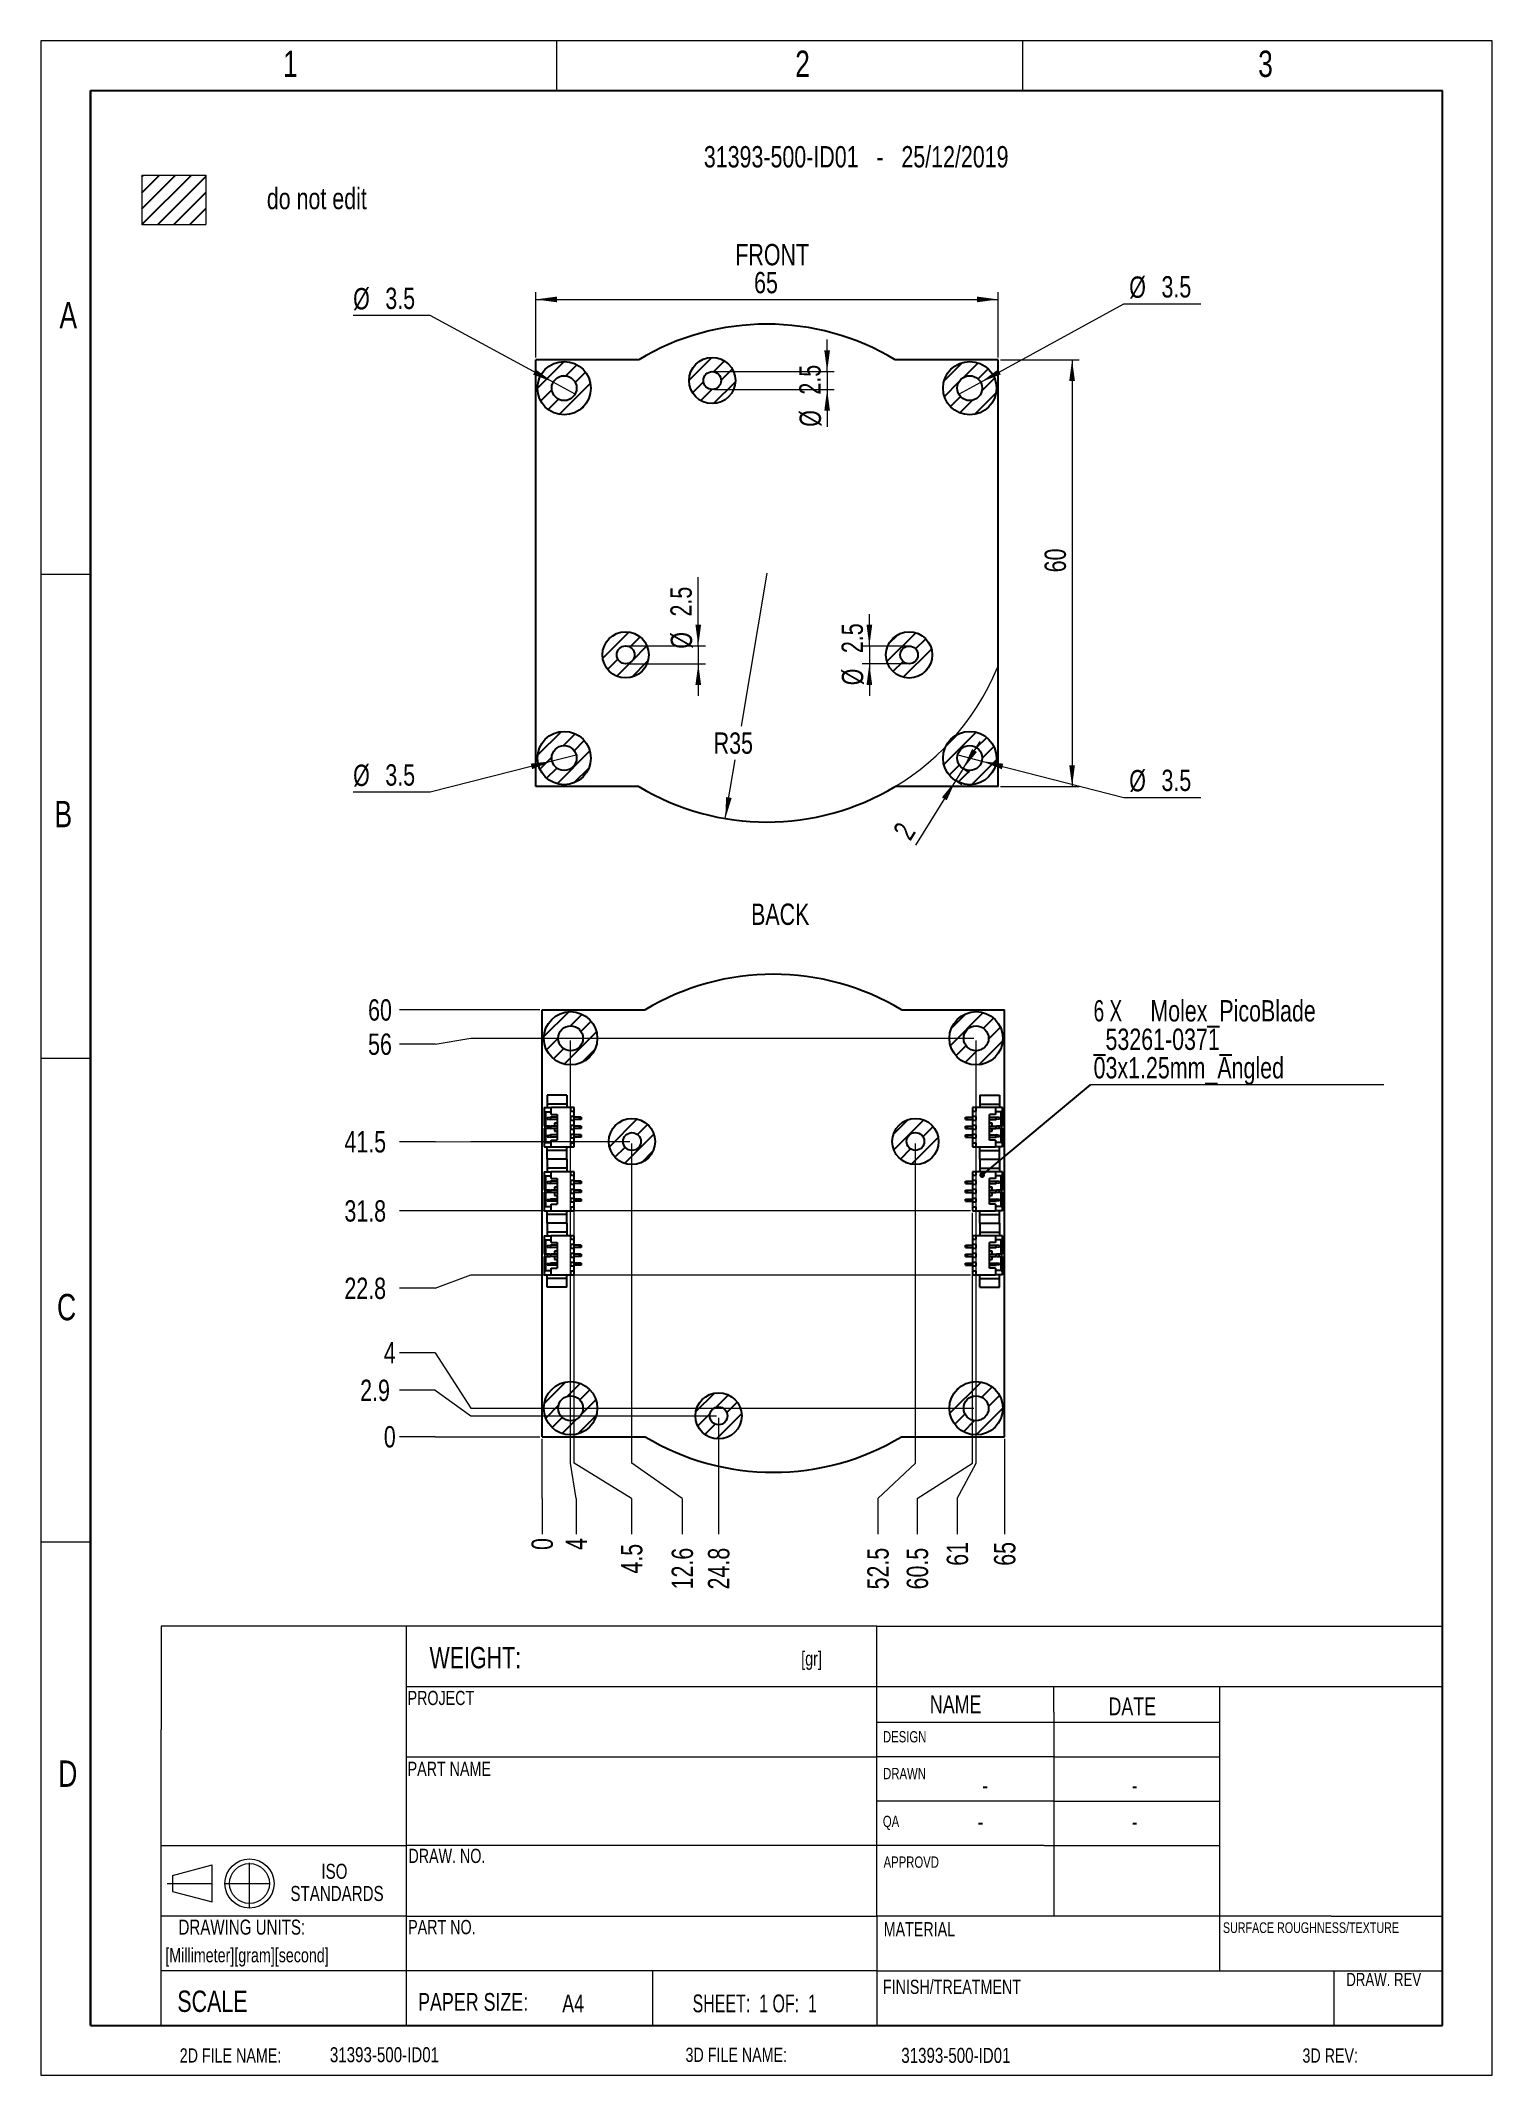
# Model space of a CAD drawing. Header units: millimetres. Extents: x 9 to 417, y 11 to 583.
import ezdxf

# ---------------------------------------------------------------- set-up
doc = ezdxf.new("R2010")
doc.units = ezdxf.units.MM
doc.header["$LTSCALE"] = 2
doc.linetypes.add('CENTER', pattern=[10.16, 6.35, -1.27, 1.27, -1.27])
doc.styles.add('SLDTEXTSTYLE0', font='TXT', dxfattribs={"width": 0.75})
doc.styles.add('SLDTEXTSTYLE1', font='TXT', dxfattribs={"width": 0.671875})
doc.styles.add('SLDTEXTSTYLE2', font='TXT', dxfattribs={"width": 0.666667})
doc.dimstyles.new('SLDDIMSTYLE0', dxfattribs={"dimtxt": 6, "dimasz": 6, "dimexe": 0, "dimexo": 0.0625, "dimgap": 1.5, "dimtad": 1, "dimdec": 1, "dimlfac": 0.5, "dimrnd": 1e-09, "dimzin": 12, "dimdsep": 46, "dimtxsty": 'SLDTEXTSTYLE0', "dimsah": 1, "dimcen": 0.09, "dimadec": 0, "dimazin": 3, "dimtfac": 1, "dimtdec": 1, "dimtofl": 0, "dimtmove": 0, "dimatfit": 3, "dimfxl": 1, "dimfrac": 2, "dimtolj": 1, "dimtzin": 12, "dimarcsym": 0})
doc.dimstyles.new('SLDDIMSTYLE1', dxfattribs={"dimtxt": 6, "dimasz": 6, "dimexe": 0, "dimexo": 0.0625, "dimgap": 1.5, "dimtad": 0, "dimtih": 1, "dimtoh": 1, "dimdec": 1, "dimlfac": 0.5, "dimrnd": 1e-09, "dimzin": 12, "dimdsep": 46, "dimtxsty": 'SLDTEXTSTYLE0', "dimblk1": 'NONE', "dimsah": 1, "dimcen": 0, "dimadec": 0, "dimazin": 3, "dimtfac": 1, "dimtdec": 1, "dimtmove": 0, "dimatfit": 3, "dimldrblk": 'NONE', "dimfxl": 1, "dimfrac": 2, "dimtolj": 1, "dimtzin": 12, "dimarcsym": 0})
doc.dimstyles.new('SLDDIMSTYLE2', dxfattribs={"dimtxt": 6, "dimasz": 6, "dimexe": 0, "dimexo": 0.0625, "dimgap": 1.5, "dimtad": 1, "dimdec": 1, "dimlfac": 0.5, "dimrnd": 1e-09, "dimzin": 12, "dimdsep": 46, "dimtxsty": 'SLDTEXTSTYLE0', "dimsah": 1, "dimcen": 0.09, "dimadec": 0, "dimazin": 3, "dimtfac": 1, "dimtdec": 1, "dimtmove": 0, "dimatfit": 0, "dimfxl": 1, "dimfrac": 2, "dimtolj": 1, "dimtzin": 12, "dimarcsym": 0})
doc.dimstyles.new('SLDDIMSTYLE3', dxfattribs={"dimtxt": 6, "dimasz": 6, "dimexe": 0, "dimexo": 0.0625, "dimgap": 1.5, "dimtad": 0, "dimtih": 1, "dimtoh": 1, "dimdec": 1, "dimlfac": 0.5, "dimrnd": 1e-09, "dimzin": 12, "dimdsep": 46, "dimtxsty": 'SLDTEXTSTYLE0', "dimsah": 1, "dimcen": 0, "dimadec": 0, "dimazin": 3, "dimtfac": 1, "dimtdec": 1, "dimtofl": 0, "dimtmove": 0, "dimatfit": 3, "dimfxl": 1, "dimfrac": 2, "dimtolj": 1, "dimtzin": 12, "dimarcsym": 0})
doc.dimstyles.new('SLDDIMSTYLE4', dxfattribs={"dimtxt": 6, "dimasz": 6, "dimexe": 0, "dimexo": 0.0625, "dimgap": 1.5, "dimtad": 0, "dimtih": 1, "dimtoh": 1, "dimdec": 0, "dimlfac": 0.5, "dimrnd": 1e-09, "dimdsep": 46, "dimtxsty": 'SLDTEXTSTYLE0', "dimblk1": 'NONE', "dimblk2": 'NONE', "dimsah": 1, "dimcen": 0.09, "dimadec": 0, "dimazin": 2, "dimtfac": 1, "dimtdec": 0, "dimtofl": 0, "dimtmove": 0, "dimatfit": 3, "dimldrblk": 'NONE', "dimfxl": 1, "dimfrac": 2, "dimtolj": 1, "dimtzin": 12, "dimarcsym": 0})
doc.dimstyles.new('SLDDIMSTYLE5', dxfattribs={"dimtxt": 6, "dimasz": 6, "dimexe": 0, "dimexo": 0.0625, "dimgap": 1.5, "dimtad": 0, "dimtih": 1, "dimtoh": 1, "dimdec": 1, "dimlfac": 0.5, "dimrnd": 1e-09, "dimzin": 12, "dimdsep": 46, "dimtxsty": 'SLDTEXTSTYLE0', "dimblk1": 'NONE', "dimblk2": 'NONE', "dimsah": 1, "dimcen": 0.09, "dimadec": 0, "dimazin": 3, "dimtfac": 1, "dimtdec": 1, "dimtofl": 0, "dimtmove": 0, "dimatfit": 3, "dimldrblk": 'NONE', "dimfxl": 1, "dimfrac": 2, "dimtolj": 1, "dimtzin": 12, "dimarcsym": 0})
doc.dimstyles.new('SLDDIMSTYLE6', dxfattribs={"dimtxt": 0.18, "dimasz": 1.6, "dimexe": 0, "dimexo": 0.0625, "dimgap": 0, "dimtad": 0, "dimtih": 1, "dimtoh": 1, "dimdec": 0, "dimrnd": 1e-09, "dimzin": 0, "dimdsep": 46, "dimtxsty": 'Standard', "dimblk1": 'DOT', "dimblk2": 'DOT', "dimsah": 1, "dimcen": 0.09, "dimadec": 0, "dimazin": 0, "dimtfac": 1.6, "dimtdec": 0, "dimtofl": 0, "dimtmove": 0, "dimatfit": 3, "dimldrblk": 'DOT', "dimfxl": 1, "dimfrac": 2, "dimtolj": 1, "dimtzin": 0, "dimarcsym": 0})

msp = doc.modelspace()

# ---------------------------------------------------------------- texts
at = {"color": 7, "linetype": 'Continuous', "lineweight": 0}
for s, insert, char_height, attachment_point, style in [('1', (76.9, 580.05), 7.41, 1, 'SLDTEXTSTYLE0'), ('2', (220.85, 580.05), 7.41, 1, 'SLDTEXTSTYLE0'), ('3', (350.97, 580.05), 7.41, 1, 'SLDTEXTSTYLE0'), ('31393-500-ID01   -   25/12/2019', (280.82, 553.21), 6, 3, 'SLDTEXTSTYLE0'), ('do not edit', (100.45, 541.47), 6, 3, 'SLDTEXTSTYLE0'), ('FRONT', (224.75, 525.7), 6, 3, 'SLDTEXTSTYLE0'), ('A', (14.06, 509.37), 7.41, 1, 'SLDTEXTSTYLE0'), ('B', (12.67, 369.13), 7.41, 1, 'SLDTEXTSTYLE0'), ('BACK', (224.84, 340.26), 6, 3, 'SLDTEXTSTYLE0'), ('C', (13.37, 230.52), 7.41, 1, 'SLDTEXTSTYLE0'), ('WEIGHT:', (143.82, 131.27), 6, 3, 'SLDTEXTSTYLE0'), ('D', (13.72, 99.35), 7.41, 1, 'SLDTEXTSTYLE0'), ('-', (274.24, 94.7), 4.76, 2, 'SLDTEXTSTYLE0'), ('-', (316.26, 94.7), 4.76, 2, 'SLDTEXTSTYLE0'), ('-', (272.92, 84.49), 4.76, 2, 'SLDTEXTSTYLE0'), ('-', (316.26, 84.49), 4.76, 2, 'SLDTEXTSTYLE0'), ('DRAWING UNITS:', (65.32, 54.62), 4.2333, 2, 'SLDTEXTSTYLE0'), ('A4', (155.38, 33.56), 5, 1, 'SLDTEXTSTYLE0'), ('SHEET:  1 OF:  1', (192.01, 33.56), 5, 1, 'SLDTEXTSTYLE1')]:
    msp.add_mtext(s, dxfattribs=dict(at, insert=insert, char_height=char_height, attachment_point=attachment_point, style=style))
at = {"color": 7, "linetype": 'Continuous', "lineweight": 0, "rotation": 0, "style": 'SLDTEXTSTYLE0'}
for s, insert, char_height, attachment_point in [('[gr]', (222.55, 130.01), 4, 1), ('PROJECT', (111.91, 118.93), 4, 1), ('NAME', (258.71, 117.64), 5, 1), ('DATE', (308.91, 117.06), 5, 1), ('DESIGN', (245.52, 107.61), 3.175, 1), ('PART NAME', (111.92, 99.01), 4, 1), ('DRAWN', (245.57, 97.26), 3.175, 1), ('QA', (245.49, 83.81), 3.175, 1), ('DRAW. NO.', (112.15, 74.53), 4, 1), ('APPROVD', (245.69, 72.37), 3.175, 1), ('PART NO.', (112.07, 54.52), 4, 1), ('MATERIAL', (245.73, 53.9), 4, 1), ('SURFACE ROUGHNESS/TEXTURE', (341.08, 53.85), 3, 1), ('[Millimeter][gram][second]', (43.81, 46.61), 4, 1), ('SCALE', (47.19, 34.66), 6, 1), ('FINISH/TREATMENT', (245.52, 37.72), 4, 1), ('DRAW. REV', (375.75, 39.63), 3.704, 1), ('PAPER SIZE:', (114.87, 33.97), 5, 1), ('2D FILE NAME:', (47.87, 18.43), 4, 1), ('31393-500-ID01', (105.41, 18.75), 4.2333, 2), ('3D FILE NAME:', (190.03, 18.6), 4, 1), ('31393-500-ID01', (266.02, 18.56), 4.2333, 2), ('3D REV:', (363.43, 18.4), 4, 1)]:
    msp.add_mtext(s, dxfattribs=dict(at, insert=insert, char_height=char_height, attachment_point=attachment_point))

# ---------------------------------------------------------------- blocks, each defined once
blk = doc.blocks.new('SW_NOTE_0')
at = {"color": 0, "linetype": 'Continuous', "lineweight": 0, "char_height": 4.233, "attachment_point": 2, "style": 'SLDTEXTSTYLE0'}
for s, insert in [('ISO', (4.56, 5.46)), ('STANDARDS', (5.3, -0.78))]:
    blk.add_mtext(s, dxfattribs=dict(at, insert=insert))
blk = doc.blocks.new('_D')
at = {"color": 7, "linetype": 'Continuous', "lineweight": 18}
for p, q in [((147.92, 493.76), (147.92, 512.1)), ((147.92, 510.1), (277.92, 510.1)), ((277.92, 493.76), (277.92, 512.1))]:
    blk.add_line(p, q, dxfattribs=at)
for points in [[(147.92, 510.1), (153.92, 509.3), (153.92, 510.9)], [(277.92, 510.1), (271.92, 510.9), (271.92, 509.3)]]:
    blk.add_solid(points, dxfattribs=at)
at = {"color": 7, "linetype": 'Continuous', "lineweight": 18, "insert": (209.3, 517.84), "char_height": 6, "attachment_point": 1, "style": 'SLDTEXTSTYLE0'}
blk.add_mtext('65', dxfattribs=at)
blk = doc.blocks.new('_D_1')
at = {"color": 7, "linetype": 'Continuous', "lineweight": 18}
for p, q in [((278.52, 493.16), (300.68, 493.16)), ((298.68, 493.16), (298.68, 373.16)), ((278.52, 373.16), (300.68, 373.16))]:
    blk.add_line(p, q, dxfattribs=at)
for points in [[(298.68, 493.16), (297.88, 487.16), (299.48, 487.16)], [(298.68, 373.16), (299.48, 379.16), (297.88, 379.16)]]:
    blk.add_solid(points, dxfattribs=at)
at = {"color": 7, "linetype": 'Continuous', "lineweight": 18, "insert": (290.95, 433.38), "char_height": 6, "attachment_point": 1, "rotation": 90, "style": 'SLDTEXTSTYLE0'}
blk.add_mtext('60', dxfattribs=at)
blk = doc.blocks.new('_D_2')
at = {"color": 7, "linetype": 'Continuous', "lineweight": 18}
for p, q in [((273, 486.84), (313.25, 508.83)), ((313.25, 508.83), (334.88, 508.83)), ((266.85, 483.48), (273, 486.84))]:
    blk.add_line(p, q, dxfattribs=at)
blk.add_solid([(273, 486.84), (278.64, 489.01), (277.88, 490.42)], dxfattribs=at)
at = {"color": 7, "linetype": 'Continuous', "lineweight": 18, "char_height": 6, "attachment_point": 1, "style": 'SLDTEXTSTYLE0'}
for s, insert in [('%%c', (314.75, 516.56)), ('3.5', (323.8, 516.65))]:
    blk.add_mtext(s, dxfattribs=dict(at, insert=insert))
blk = doc.blocks.new('_NONE')
blk = doc.blocks.new('_D_3')
at = {"color": 7, "linetype": 'Continuous', "lineweight": 18}
for p, q in [((118.23, 505.57), (96.6, 505.57)), ((152.85, 486.83), (118.23, 505.57)), ((159, 483.49), (152.85, 486.83))]:
    blk.add_line(p, q, dxfattribs=at)
blk.add_solid([(152.85, 486.83), (147.95, 490.39), (147.19, 488.98)], dxfattribs=at)
at = {"color": 7, "linetype": 'Continuous', "lineweight": 18, "char_height": 6, "attachment_point": 1, "style": 'SLDTEXTSTYLE0'}
for s, insert in [('%%c', (96.6, 513.31)), ('3.5', (105.65, 513.4))]:
    blk.add_mtext(s, dxfattribs=dict(at, insert=insert))
blk = doc.blocks.new('_D_4')
at = {"color": 7, "linetype": 'Continuous', "lineweight": 18}
for p, q in [((152.53, 380.3), (118.23, 371.58)), ((159.32, 382.02), (152.53, 380.3)), ((118.23, 371.58), (96.6, 371.58))]:
    blk.add_line(p, q, dxfattribs=at)
blk.add_solid([(152.53, 380.3), (146.52, 379.6), (146.91, 378.05)], dxfattribs=at)
at = {"color": 7, "linetype": 'Continuous', "lineweight": 18, "char_height": 6, "attachment_point": 1, "style": 'SLDTEXTSTYLE0'}
for s, insert in [('%%c', (96.6, 379.32)), ('3.5', (105.65, 379.41))]:
    blk.add_mtext(s, dxfattribs=dict(at, insert=insert))
blk = doc.blocks.new('_D_5')
at = {"color": 7, "linetype": 'Continuous', "lineweight": 18}
for p, q in [((266.53, 382.03), (273.31, 380.29)), ((273.31, 380.29), (313.25, 370.07)), ((313.25, 370.07), (334.88, 370.07))]:
    blk.add_line(p, q, dxfattribs=at)
blk.add_solid([(273.31, 380.29), (278.93, 378.03), (279.33, 379.58)], dxfattribs=at)
at = {"color": 7, "linetype": 'Continuous', "lineweight": 18, "char_height": 6, "attachment_point": 1, "style": 'SLDTEXTSTYLE0'}
for s, insert in [('%%c', (314.75, 377.81)), ('3.5', (323.8, 377.9))]:
    blk.add_mtext(s, dxfattribs=dict(at, insert=insert))
blk = doc.blocks.new('_D_6')
at = {"color": 7, "linetype": 'Continuous', "lineweight": 18}
for p, q in [((229.83, 489.8), (229.83, 498.8)), ((198.14, 489.8), (231.83, 489.8)), ((229.83, 489.8), (229.83, 484.8)), ((198.14, 484.8), (231.83, 484.8)), ((229.83, 484.8), (229.83, 474.3))]:
    blk.add_line(p, q, dxfattribs=at)
for points in [[(229.83, 489.8), (230.63, 495.8), (229.03, 495.8)], [(229.83, 484.8), (229.03, 478.8), (230.63, 478.8)]]:
    blk.add_solid(points, dxfattribs=at)
at = {"color": 7, "linetype": 'Continuous', "lineweight": 18, "char_height": 6, "attachment_point": 1, "rotation": 90, "style": 'SLDTEXTSTYLE0'}
for s, insert in [('2.5', (222, 483.35)), ('%%c', (222.09, 474.3))]:
    blk.add_mtext(s, dxfattribs=dict(at, insert=insert))
blk = doc.blocks.new('_D_7')
at = {"color": 7, "linetype": 'Continuous', "lineweight": 18}
for p, q in [((193.61, 412.68), (193.61, 432.05)), ((173.8, 412.68), (195.61, 412.68)), ((193.61, 412.68), (193.61, 407.68)), ((173.8, 407.68), (195.61, 407.68)), ((193.61, 407.68), (193.61, 398.68))]:
    blk.add_line(p, q, dxfattribs=at)
for points in [[(193.61, 412.68), (194.41, 418.68), (192.81, 418.68)], [(193.61, 407.68), (192.81, 401.68), (194.41, 401.68)]]:
    blk.add_solid(points, dxfattribs=at)
at = {"color": 7, "linetype": 'Continuous', "lineweight": 18, "char_height": 6, "attachment_point": 1, "rotation": 90, "style": 'SLDTEXTSTYLE0'}
for s, insert in [('2.5', (185.78, 420.97)), ('%%c', (185.87, 411.92))]:
    blk.add_mtext(s, dxfattribs=dict(at, insert=insert))
blk = doc.blocks.new('_D_8')
at = {"color": 7, "linetype": 'Continuous', "lineweight": 18}
for p, q in [((241.7, 412.66), (241.7, 421.66)), ((252.27, 412.66), (239.7, 412.66)), ((241.7, 412.66), (241.7, 407.66)), ((252.27, 407.66), (239.7, 407.66)), ((241.7, 407.66), (241.7, 398.66))]:
    blk.add_line(p, q, dxfattribs=at)
for points in [[(241.7, 412.66), (242.5, 418.66), (240.9, 418.66)], [(241.7, 407.66), (240.9, 401.66), (242.5, 401.66)]]:
    blk.add_solid(points, dxfattribs=at)
at = {"color": 7, "linetype": 'Continuous', "lineweight": 18, "char_height": 6, "attachment_point": 1, "rotation": 90, "style": 'SLDTEXTSTYLE0'}
for s, insert in [('2.5', (233.88, 410.68)), ('%%c', (233.97, 401.63))]:
    blk.add_mtext(s, dxfattribs=dict(at, insert=insert))
blk = doc.blocks.new('_D_9')
at = {"color": 7, "linetype": 'Continuous', "lineweight": 18}
for p, q in [((268.07, 378.19), (272.84, 385.83)), ((268.07, 378.19), (265.95, 374.8)), ((268.58, 377.87), (269.77, 377.13)), ((265.95, 374.8), (254.65, 356.7)), ((266.46, 374.48), (267.65, 373.74))]:
    blk.add_line(p, q, dxfattribs=at)
for points in [[(268.07, 378.19), (271.93, 382.86), (270.57, 383.71)], [(265.95, 374.8), (262.09, 370.13), (263.45, 369.29)]]:
    blk.add_solid(points, dxfattribs=at)
at = {"color": 7, "linetype": 'Continuous', "lineweight": 18, "insert": (248.09, 360.8), "char_height": 6, "attachment_point": 1, "rotation": 58.0167, "style": 'SLDTEXTSTYLE0'}
blk.add_mtext('2', dxfattribs=at)
blk = doc.blocks.new('_D_10')
at = {"color": 7, "linetype": 'Continuous', "lineweight": 18}
for p, q in [((212.92, 433.16), (205.63, 390.16)), ((201.21, 364.15), (204.01, 380.63))]:
    blk.add_line(p, q, dxfattribs=at)
blk.add_arc((212.92, 433.16), 70, 258.731, 337.7221, dxfattribs=at)
blk.add_solid([(201.21, 364.15), (203, 369.93), (201.43, 370.2)], dxfattribs=at)
at = {"color": 7, "linetype": 'Continuous', "lineweight": 18, "insert": (197.95, 388.37), "char_height": 6, "attachment_point": 1, "style": 'SLDTEXTSTYLE0'}
blk.add_mtext('R35', dxfattribs=at)
blk = doc.blocks.new('_D_11')
at = {"color": 7, "linetype": 'Continuous', "lineweight": 18}
for p, q in [((149.71, 182.96), (149.71, 189.78)), ((149.71, 172.96), (149.71, 182.96)), ((149.71, 172.96), (149.71, 162.96))]:
    blk.add_line(p, q, dxfattribs=at)
at = {"color": 7, "linetype": 'Continuous', "lineweight": 18, "insert": (146.74, 158.53), "char_height": 6, "attachment_point": 1, "rotation": 90, "style": 'SLDTEXTSTYLE0'}
blk.add_mtext('0', dxfattribs=at)
blk = doc.blocks.new('_D_12')
at = {"color": 7, "linetype": 'Continuous', "lineweight": 18}
for p, q in [((157.71, 182.96), (157.71, 301.78)), ((159.33, 172.96), (157.71, 182.96)), ((159.33, 172.96), (159.33, 162.96))]:
    blk.add_line(p, q, dxfattribs=at)
at = {"color": 7, "linetype": 'Continuous', "lineweight": 18, "insert": (156.36, 158.53), "char_height": 6, "attachment_point": 1, "rotation": 90, "style": 'SLDTEXTSTYLE0'}
blk.add_mtext('4', dxfattribs=at)
blk = doc.blocks.new('_D_13')
at = {"color": 7, "linetype": 'Continuous', "lineweight": 18}
for p, q in [((158.71, 182.96), (158.71, 254.28)), ((174.86, 172.96), (158.71, 182.96)), ((174.86, 172.96), (174.86, 162.96))]:
    blk.add_line(p, q, dxfattribs=at)
at = {"color": 7, "linetype": 'Continuous', "lineweight": 18, "insert": (171.89, 151.88), "char_height": 6, "attachment_point": 1, "rotation": 90, "style": 'SLDTEXTSTYLE0'}
blk.add_mtext('4.5', dxfattribs=at)
blk = doc.blocks.new('_D_14')
at = {"color": 7, "linetype": 'Continuous', "lineweight": 18}
for p, q in [((174.98, 182.96), (174.98, 272.76)), ((189.1, 172.96), (174.98, 182.96)), ((189.1, 172.96), (189.1, 162.96))]:
    blk.add_line(p, q, dxfattribs=at)
at = {"color": 7, "linetype": 'Continuous', "lineweight": 18, "insert": (186.13, 147.44), "char_height": 6, "attachment_point": 1, "rotation": 90, "style": 'SLDTEXTSTYLE0'}
blk.add_mtext('12.6', dxfattribs=at)
blk = doc.blocks.new('_D_15')
at = {"color": 7, "linetype": 'Continuous', "lineweight": 18}
blk.add_line((199.33, 195.64), (199.33, 162.96), dxfattribs=at)
at = {"color": 7, "linetype": 'Continuous', "lineweight": 18, "insert": (196.35, 147.44), "char_height": 6, "attachment_point": 1, "rotation": 90, "style": 'SLDTEXTSTYLE0'}
blk.add_mtext('24.8', dxfattribs=at)
blk = doc.blocks.new('_D_16')
at = {"color": 7, "linetype": 'Continuous', "lineweight": 18}
for p, q in [((254.65, 182.96), (254.65, 272.78)), ((244.11, 172.96), (254.65, 182.96)), ((244.11, 172.96), (244.11, 162.96))]:
    blk.add_line(p, q, dxfattribs=at)
at = {"color": 7, "linetype": 'Continuous', "lineweight": 18, "insert": (241.13, 147.44), "char_height": 6, "attachment_point": 1, "rotation": 90, "style": 'SLDTEXTSTYLE0'}
blk.add_mtext('52.5', dxfattribs=at)
blk = doc.blocks.new('_D_17')
at = {"color": 7, "linetype": 'Continuous', "lineweight": 18}
for p, q in [((270.71, 182.96), (270.71, 253.28)), ((255.17, 172.96), (270.71, 182.96)), ((255.17, 172.96), (255.17, 162.96))]:
    blk.add_line(p, q, dxfattribs=at)
at = {"color": 7, "linetype": 'Continuous', "lineweight": 18, "insert": (252.2, 147.44), "char_height": 6, "attachment_point": 1, "rotation": 90, "style": 'SLDTEXTSTYLE0'}
blk.add_mtext('60.5', dxfattribs=at)
blk = doc.blocks.new('_D_18')
at = {"color": 7, "linetype": 'Continuous', "lineweight": 18}
for p, q in [((271.71, 182.96), (271.71, 301.78)), ((266.4, 172.96), (271.71, 182.96)), ((266.4, 172.96), (266.4, 162.96))]:
    blk.add_line(p, q, dxfattribs=at)
at = {"color": 7, "linetype": 'Continuous', "lineweight": 18, "insert": (263.43, 154.09), "char_height": 6, "attachment_point": 1, "rotation": 90, "style": 'SLDTEXTSTYLE0'}
blk.add_mtext('61', dxfattribs=at)
blk = doc.blocks.new('_D_19')
at = {"color": 7, "linetype": 'Continuous', "lineweight": 18}
blk.add_line((279.71, 189.78), (279.71, 162.96), dxfattribs=at)
at = {"color": 7, "linetype": 'Continuous', "lineweight": 18, "insert": (276.74, 154.09), "char_height": 6, "attachment_point": 1, "rotation": 90, "style": 'SLDTEXTSTYLE0'}
blk.add_mtext('65', dxfattribs=at)
blk = doc.blocks.new('_D_20')
at = {"color": 7, "linetype": 'Continuous', "lineweight": 18}
for p, q in [((119.66, 190.38), (109.66, 190.38)), ((119.66, 190.38), (129.66, 190.38)), ((129.66, 190.38), (149.11, 190.38))]:
    blk.add_line(p, q, dxfattribs=at)
at = {"color": 7, "linetype": 'Continuous', "lineweight": 18, "insert": (105.23, 193.35), "char_height": 6, "attachment_point": 1, "style": 'SLDTEXTSTYLE0'}
blk.add_mtext('0', dxfattribs=at)
blk = doc.blocks.new('_D_21')
at = {"color": 7, "linetype": 'Continuous', "lineweight": 18}
for p, q in [((119.66, 203.44), (109.66, 203.44)), ((119.66, 203.44), (129.66, 196.24)), ((129.66, 196.24), (198.73, 196.24))]:
    blk.add_line(p, q, dxfattribs=at)
at = {"color": 7, "linetype": 'Continuous', "lineweight": 18, "insert": (98.58, 206.42), "char_height": 6, "attachment_point": 1, "style": 'SLDTEXTSTYLE0'}
blk.add_mtext('2.9', dxfattribs=at)
blk = doc.blocks.new('_D_22')
at = {"color": 7, "linetype": 'Continuous', "lineweight": 18}
for p, q in [((119.66, 213.99), (109.66, 213.99)), ((119.66, 213.99), (129.66, 198.38)), ((129.66, 198.38), (271.11, 198.38))]:
    blk.add_line(p, q, dxfattribs=at)
at = {"color": 7, "linetype": 'Continuous', "lineweight": 18, "insert": (105.23, 216.96), "char_height": 6, "attachment_point": 1, "style": 'SLDTEXTSTYLE0'}
blk.add_mtext('4', dxfattribs=at)
blk = doc.blocks.new('_D_23')
at = {"color": 7, "linetype": 'Continuous', "lineweight": 18}
for p, q in [((119.66, 232.12), (129.66, 235.88)), ((129.66, 235.88), (270.11, 235.88)), ((119.66, 232.12), (109.66, 232.12))]:
    blk.add_line(p, q, dxfattribs=at)
at = {"color": 7, "linetype": 'Continuous', "lineweight": 18, "insert": (94.15, 235.09), "char_height": 6, "attachment_point": 1, "style": 'SLDTEXTSTYLE0'}
blk.add_mtext('22.8', dxfattribs=at)
blk = doc.blocks.new('_D_24')
at = {"color": 7, "linetype": 'Continuous', "lineweight": 18}
blk.add_line((270.11, 253.88), (109.66, 253.88), dxfattribs=at)
at = {"color": 7, "linetype": 'Continuous', "lineweight": 18, "insert": (94.15, 256.85), "char_height": 6, "attachment_point": 1, "style": 'SLDTEXTSTYLE0'}
blk.add_mtext('31.8', dxfattribs=at)
blk = doc.blocks.new('_D_25')
at = {"color": 7, "linetype": 'Continuous', "lineweight": 18}
for p, q in [((119.66, 273.3), (109.66, 273.3)), ((119.66, 273.3), (129.66, 273.36)), ((129.66, 273.36), (174.38, 273.36))]:
    blk.add_line(p, q, dxfattribs=at)
at = {"color": 7, "linetype": 'Continuous', "lineweight": 18, "insert": (94.15, 276.28), "char_height": 6, "attachment_point": 1, "style": 'SLDTEXTSTYLE0'}
blk.add_mtext('41.5', dxfattribs=at)
blk = doc.blocks.new('_D_26')
at = {"color": 7, "linetype": 'Continuous', "lineweight": 18}
for p, q in [((119.66, 300.76), (109.66, 300.76)), ((119.66, 300.76), (129.66, 302.38)), ((129.66, 302.38), (271.11, 302.38))]:
    blk.add_line(p, q, dxfattribs=at)
at = {"color": 7, "linetype": 'Continuous', "lineweight": 18, "insert": (100.8, 303.73), "char_height": 6, "attachment_point": 1, "style": 'SLDTEXTSTYLE0'}
blk.add_mtext('56', dxfattribs=at)
blk = doc.blocks.new('_D_27')
at = {"color": 7, "linetype": 'Continuous', "lineweight": 18}
blk.add_line((149.11, 310.38), (109.66, 310.38), dxfattribs=at)
at = {"color": 7, "linetype": 'Continuous', "lineweight": 18, "insert": (100.8, 313.35), "char_height": 6, "attachment_point": 1, "style": 'SLDTEXTSTYLE0'}
blk.add_mtext('60', dxfattribs=at)
blk = doc.blocks.new('SW_NOTE_1')
at = {"color": 0, "linetype": 'Continuous', "lineweight": 0}
blk.add_line((82.49, 0), (0, 0), dxfattribs=at)
at = {"color": 0, "linetype": 'Continuous', "lineweight": 0, "char_height": 6, "attachment_point": 1}
for s, insert, style in [('6 X', (0.89, 23.83), 'SLDTEXTSTYLE2'), ('Molex_PicoBlade', (16.85, 23.83), 'SLDTEXTSTYLE0'), ('_53261-0371_', (0.89, 15.83), 'SLDTEXTSTYLE0'), ('03x1.25mm_Angled', (0.89, 7.83), 'SLDTEXTSTYLE0')]:
    blk.add_mtext(s, dxfattribs=dict(at, insert=insert, style=style))
blk = doc.blocks.new('_DOT')
at = {"color": 0, "linetype": 'ByBlock', "lineweight": -2}
blk.add_line((-0.5, 0), (-1, 0), dxfattribs=at)
at = {"color": 0, "linetype": 'ByBlock', "const_width": 0.5}
blk.add_lwpolyline([(-0.25, 0, 1), (0.25, 0, 1)], format="xyb", close=True, dxfattribs=at)

# ---------------------------------------------------------------- dimensions: what is measured, and where the dimension line sits
at = {"color": 7, "linetype": 'Continuous', "lineweight": 18}
dim = msp.add_linear_dim(base=(277.92, 510.1), p1=(147.92, 493.16), p2=(277.92, 493.16), dimstyle='SLDDIMSTYLE0', dxfattribs=at)
dim.commit()
dim.dimension.update_dxf_attribs({"geometry": '_D', "text_midpoint": (213.74, 510.1), "dimtype": 160})
for p1, p2, picture, middle in [((266.85, 483.48), (273, 486.84), '_D_2', (324.82, 513.71)), ((159, 483.49), (152.85, 486.83), '_D_3', (106.66, 510.45)), ((159.32, 382.02), (152.53, 380.3), '_D_4', (106.66, 376.46)), ((266.53, 382.03), (273.31, 380.29), '_D_5', (324.82, 374.95))]:
    dim = msp.add_diameter_dim_2p(p1=p1, p2=p2, dimstyle='SLDDIMSTYLE1', dxfattribs=at)
    dim.commit()
    dim.dimension.update_dxf_attribs({"geometry": picture, "text_midpoint": middle, "dimtype": 163})
for base, p1, p2, picture, middle in [((229.83, 484.8), (197.54, 489.8), (197.54, 484.8), '_D_6', (229.83, 484.37)), ((193.61, 407.68), (173.2, 412.68), (173.2, 407.68), '_D_7', (193.61, 421.98)), ((241.7, 407.66), (252.87, 412.66), (252.87, 407.66), '_D_8', (241.7, 411.7))]:
    dim = msp.add_linear_dim(base=base, p1=p1, p2=p2, angle=90, text='%%c<>', dimstyle='SLDDIMSTYLE2', dxfattribs=at)
    dim.commit()
    dim.dimension.update_dxf_attribs({"geometry": picture, "text_midpoint": middle, "dimtype": 160})
for base, p1, p2, angle, dimstyle, picture, middle in [((298.68, 373.16), (277.92, 493.16), (277.92, 373.16), 90, 'SLDDIMSTYLE0', '_D_1', (298.68, 437.81)), ((265.95, 374.8), (268.07, 378.19), (265.95, 374.8), 58.0167, 'SLDDIMSTYLE2', '_D_9', (255.83, 358.58))]:
    dim = msp.add_linear_dim(base=base, p1=p1, p2=p2, angle=angle, dimstyle=dimstyle, dxfattribs=at)
    dim.commit()
    dim.dimension.update_dxf_attribs({"geometry": picture, "text_midpoint": middle, "dimtype": 160})
dim = msp.add_radius_dim(center=(212.92, 433.16), mpoint=(201.21, 364.15), dimstyle='SLDDIMSTYLE3', dxfattribs=at)
dim.commit()
dim.dimension.update_dxf_attribs({"geometry": '_D_10', "text_midpoint": (204.82, 385.4), "dimtype": 164})
for feature_location, offset, dtype, origin, dimstyle, picture, middle in [((149.71, 310.38), (-40.04, 0), 0, (149.71, 190.38), 'SLDDIMSTYLE5', '_D_27', (105.23, 310.38)), ((271.71, 302.38), (-162.04, -1.62), 0, (149.71, 190.38), 'SLDDIMSTYLE5', '_D_26', (105.23, 300.76)), ((157.71, 302.38), (1.62, -139.42), 1, (149.71, 190.38), 'SLDDIMSTYLE5', '_D_12', (159.33, 160.74)), ((271.71, 302.38), (-5.3, -139.42), 1, (149.71, 190.38), 'SLDDIMSTYLE5', '_D_18', (266.4, 158.53)), ((174.98, 273.36), (-65.32, -0.06), 0, (149.71, 190.38), 'SLDDIMSTYLE5', '_D_25', (101.9, 273.3)), ((254.65, 273.38), (-10.55, -110.42), 1, (149.71, 190.38), 'SLDDIMSTYLE5', '_D_16', (244.11, 155.2)), ((174.98, 273.36), (14.12, -110.41), 1, (149.71, 190.38), 'SLDDIMSTYLE5', '_D_14', (189.1, 155.2)), ((270.70708247, 253.8790337), (-161.044379, 0), 0, (149.70708247, 190.3790337), 'SLDDIMSTYLE5', '_D_24', (101.90437012, 253.8790337)), ((158.71, 254.88), (16.15, -91.92), 1, (149.71, 190.38), 'SLDDIMSTYLE5', '_D_13', (174.86, 157.42)), ((270.71, 253.88), (-15.53, -90.92), 1, (149.71, 190.38), 'SLDDIMSTYLE5', '_D_17', (255.17, 155.2)), ((270.70708247, 235.8790337), (-161.044379, -3.75692955), 0, (149.70708247, 190.3790337), 'SLDDIMSTYLE5', '_D_23', (101.90437012, 232.12210415)), ((271.71, 198.38), (-162.04, 15.61), 0, (149.71, 190.38), 'SLDDIMSTYLE5', '_D_22', (107.45, 213.99)), ((199.33, 196.24), (-89.66, 7.2), 0, (149.71, 190.38), 'SLDDIMSTYLE5', '_D_21', (104.12, 203.44)), ((199.33, 196.24), (0, -33.28), 1, (149.71, 190.38), 'SLDDIMSTYLE5', '_D_15', (199.33, 155.2)), ((149.70708247, 190.3790337), (-40.044379, 0), 0, (149.70708247, 190.3790337), 'SLDDIMSTYLE4', '_D_20', (107.44603676, 190.3790337)), ((149.70708247, 190.3790337), (0, -27.42065716), 1, (149.70708247, 190.3790337), 'SLDDIMSTYLE4', '_D_11', (149.70708247, 160.74170983)), ((279.71, 190.38), (0, -27.42), 1, (149.71, 190.38), 'SLDDIMSTYLE5', '_D_19', (279.71, 158.53))]:
    dim = msp.add_ordinate_dim(feature_location=feature_location, offset=offset, dtype=dtype, origin=origin, dimstyle=dimstyle, dxfattribs=at)
    dim.commit()
    dim.dimension.update_dxf_attribs({"geometry": picture, "text_midpoint": middle})

# ---------------------------------------------------------------- hatches: boundary and pattern name
at = {"linetype": 'Continuous'}
h = msp.add_hatch(dxfattribs=at)
h.set_pattern_fill('ANSI31', style=0)
h.paths.add_polyline_path([(37.21, 531.13), (55.21, 531.13), (55.21, 545.08), (37.21, 545.08)], flags=0)
h = msp.add_hatch(dxfattribs=at)
h.set_pattern_fill('ANSI31', style=0)
edge = h.paths.add_edge_path(flags=0)
edge.add_arc((155.92, 485.16), 7.5, 0, 360)
edge = h.paths.add_edge_path(flags=0)
edge.add_arc((155.92, 485.16), 3.5, 0, 360)
h = msp.add_hatch(dxfattribs=at)
h.set_pattern_fill('ANSI31', style=0)
edge = h.paths.add_edge_path(flags=0)
edge.add_arc((197.54, 487.3), 6.5, 0, 360)
edge = h.paths.add_edge_path(flags=0)
edge.add_arc((197.54, 487.3), 2.5, 0, 360)
h = msp.add_hatch(dxfattribs=at)
h.set_pattern_fill('ANSI31', style=0)
edge = h.paths.add_edge_path(flags=0)
edge.add_arc((269.92, 485.16), 7.5, 0, 360)
edge = h.paths.add_edge_path(flags=0)
edge.add_arc((269.92, 485.16), 3.5, 0, 360)
h = msp.add_hatch(dxfattribs=at)
h.set_pattern_fill('ANSI31', style=0)
edge = h.paths.add_edge_path(flags=0)
edge.add_arc((173.2, 410.18), 6.5, 0, 360)
edge = h.paths.add_edge_path(flags=0)
edge.add_arc((173.2, 410.18), 2.5, 0, 360)
h = msp.add_hatch(dxfattribs=at)
h.set_pattern_fill('ANSI31', style=0)
edge = h.paths.add_edge_path(flags=0)
edge.add_arc((252.87, 410.16), 6.5, 0, 360)
edge = h.paths.add_edge_path(flags=0)
edge.add_arc((252.87, 410.16), 2.5, 0, 360)
h = msp.add_hatch(dxfattribs=at)
h.set_pattern_fill('ANSI31', style=0)
edge = h.paths.add_edge_path(flags=0)
edge.add_arc((155.92, 381.16), 7.5, 0, 360)
edge = h.paths.add_edge_path(flags=0)
edge.add_arc((155.92, 381.16), 3.5, 0, 360)
h = msp.add_hatch(dxfattribs=at)
h.set_pattern_fill('ANSI31', style=0)
edge = h.paths.add_edge_path(flags=0)
edge.add_arc((269.92, 381.16), 7.5, 0, 360)
edge = h.paths.add_edge_path(flags=0)
edge.add_arc((269.92, 381.16), 3.5, 0, 360)
h = msp.add_hatch(dxfattribs=at)
h.set_pattern_fill('ANSI31', style=0)
edge = h.paths.add_edge_path(flags=0)
edge.add_arc((157.71, 302.38), 7.5, 0, 360)
edge = h.paths.add_edge_path(flags=0)
edge.add_arc((157.71, 302.38), 3.5, 0, 360)
h = msp.add_hatch(dxfattribs=at)
h.set_pattern_fill('ANSI31', style=0)
edge = h.paths.add_edge_path(flags=0)
edge.add_arc((271.71, 302.38), 7.5, 0, 360)
edge = h.paths.add_edge_path(flags=0)
edge.add_arc((271.71, 302.38), 3.5, 0, 360)
h = msp.add_hatch(dxfattribs=at)
h.set_pattern_fill('ANSI31', style=0)
edge = h.paths.add_edge_path(flags=0)
edge.add_arc((174.98, 273.36), 6.5, 0, 360)
edge = h.paths.add_edge_path(flags=0)
edge.add_arc((174.98, 273.36), 2.5, 0, 360)
h = msp.add_hatch(dxfattribs=at)
h.set_pattern_fill('ANSI31', style=0)
edge = h.paths.add_edge_path(flags=0)
edge.add_arc((254.65, 273.38), 6.5, 0, 360)
edge = h.paths.add_edge_path(flags=0)
edge.add_arc((254.65, 273.38), 2.5, 0, 360)
h = msp.add_hatch(dxfattribs=at)
h.set_pattern_fill('ANSI31', style=0)
edge = h.paths.add_edge_path(flags=0)
edge.add_arc((157.71, 198.38), 7.5, 0, 360)
edge = h.paths.add_edge_path(flags=0)
edge.add_arc((157.71, 198.38), 3.5, 0, 360)
h = msp.add_hatch(dxfattribs=at)
h.set_pattern_fill('ANSI31', style=0)
edge = h.paths.add_edge_path(flags=0)
edge.add_arc((199.33, 196.24), 6.5, 0, 360)
edge = h.paths.add_edge_path(flags=0)
edge.add_arc((199.33, 196.24), 2.5, 0, 360)
h = msp.add_hatch(dxfattribs=at)
h.set_pattern_fill('ANSI31', style=0)
edge = h.paths.add_edge_path(flags=0)
edge.add_arc((271.71, 198.38), 7.5, 0, 360)
edge = h.paths.add_edge_path(flags=0)
edge.add_arc((271.71, 198.38), 3.5, 0, 360)

# ---------------------------------------------------------------- linework, layer by layer
at = {"color": 7, "linetype": 'Continuous', "lineweight": 18}
for p, q in [((8.79, 582.84), (8.79, 10.84)), ((416.79, 582.84), (8.79, 582.84)), ((153.74, 582.84), (153.74, 568.84)), ((284.7, 582.84), (284.7, 568.84)), ((416.79, 10.84), (416.79, 582.84)), ((402.79, 568.84), (104.87, 568.84)), ((104.87, 568.84), (402.79, 568.84)), ((402.79, 517.93), (402.79, 568.84)), ((402.79, 517.93), (402.79, 568.84)), ((37.21, 545.08), (55.21, 545.08)), ((37.21, 545.08), (37.21, 531.13)), ((55.21, 545.08), (55.21, 531.13)), ((37.21, 531.13), (55.21, 531.13)), ((8.79, 432.84), (22.79, 432.84)), ((8.79, 296.84), (22.79, 296.84)), ((8.79, 160.84), (22.79, 160.84)), ((111.55, 137.07), (42.65, 137.07)), ((42.65, 137.07), (42.65, 108.03)), ((243.83, 137.07), (111.55, 137.07)), ((111.55, 137.07), (111.55, 120.19)), ((243.83, 120.19), (243.83, 137.07)), ((243.83, 137.07), (402.79, 137.07)), ((111.55, 120.19), (402.79, 120.19)), ((111.55, 120.19), (111.55, 40.23)), ((243.83, 55.62), (243.83, 120.19)), ((293.55, 112.92), (293.55, 120.19)), ((340.12, 120.19), (340.12, 55.62)), ((340.12, 110), (243.83, 110)), ((293.55, 112.92), (293.55, 100.4)), ((42.65, 55.62), (42.65, 108.03)), ((111.55, 100.4), (243.83, 100.4)), ((293.55, 100.4), (243.83, 100.4)), ((293.55, 100.4), (293.55, 87.88)), ((293.55, 100.4), (340.12, 100.4)), ((293.55, 87.88), (243.83, 87.88)), ((293.55, 87.88), (293.55, 55.62)), ((293.55, 87.88), (340.12, 87.88)), ((42.65, 75.47), (111.55, 75.47)), ((243.83, 75.47), (111.55, 75.47)), ((290.86, 75.47), (243.83, 75.47)), ((290.86, 75.47), (340.12, 75.47)), ((42.65, 55.62), (42.65, 71.01)), ((42.65, 55.62), (42.65, 71.01)), ((45.86, 66.98), (56.98, 69.97)), ((56.98, 59.57), (56.98, 69.97)), ((45.86, 66.98), (45.86, 62.56)), ((45.86, 62.56), (56.98, 59.57)), ((111.55, 55.62), (42.65, 55.62)), ((42.65, 40.23), (42.65, 55.62)), ((111.55, 55.62), (243.83, 55.62)), ((243.83, 55.62), (243.83, 24.84)), ((340.12, 55.62), (243.83, 55.62)), ((340.12, 55.62), (340.12, 40.23)), ((371.46, 55.62), (340.12, 55.62)), ((371.46, 55.62), (402.79, 55.62)), ((42.65, 24.84), (42.65, 40.23)), ((243.83, 40.23), (42.65, 40.23)), ((111.55, 40.23), (111.55, 24.84)), ((180.73, 40.23), (180.73, 24.84)), ((243.83, 40.23), (402.79, 40.23)), ((372.29, 40.23), (372.29, 24.84)), ((8.79, 10.84), (416.79, 10.84))]:
    msp.add_line(p, q, dxfattribs=at)
at = {"color": 7, "linetype": 'Continuous', "lineweight": 25}
for p, q in [((22.79, 568.84), (402.79, 568.84)), ((22.79, 24.84), (22.79, 568.84)), ((22.79, 568.84), (22.79, 24.84)), ((402.79, 24.84), (402.79, 568.84)), ((402.79, 24.84), (402.79, 568.84)), ((147.92, 373.16), (147.92, 493.16)), ((176.87, 493.16), (147.92, 493.16)), ((277.92, 493.16), (248.98, 493.16)), ((277.92, 373.16), (277.92, 493.16)), ((176.87, 373.16), (147.92, 373.16)), ((277.92, 373.16), (248.98, 373.16)), ((149.71, 190.38), (149.71, 310.38)), ((149.71, 310.38), (178.65, 310.38)), ((250.76, 310.38), (279.71, 310.38)), ((279.71, 190.38), (279.71, 310.38)), ((156.71, 286.38), (151.11, 286.38)), ((151.11, 286.38), (151.11, 283.88)), ((156.71, 286.38), (156.71, 283.88)), ((272.71, 286.38), (278.31, 286.38)), ((272.71, 286.38), (272.71, 283.88)), ((278.31, 286.38), (278.31, 283.88)), ((150.31, 282.88), (150.31, 282.08)), ((150.31, 282.88), (152.31, 282.88)), ((150.31, 282.08), (150.71, 281.68)), ((150.31, 282.08), (150.31, 277.68)), ((150.71, 281.68), (152.31, 281.68)), ((150.71, 281.68), (150.71, 277.68)), ((156.71, 283.88), (151.11, 283.88)), ((151.11, 283.88), (151.11, 282.88)), ((152.31, 280.98), (152.31, 282.88)), ((157.71, 282.88), (152.31, 282.88)), ((152.31, 280.98), (153.91, 280.98)), ((153.91, 280.98), (153.91, 273.78)), ((156.71, 283.88), (156.71, 282.88)), ((157.71, 282.88), (157.71, 281.88)), ((158.71, 282.88), (157.71, 282.88)), ((157.71, 281.88), (158.71, 281.88)), ((158.71, 280.38), (157.71, 280.38)), ((157.71, 280.38), (157.71, 279.38)), ((158.71, 281.88), (158.71, 282.88)), ((158.71, 280.38), (158.71, 281.88)), ((158.71, 279.38), (158.71, 280.38)), ((270.71, 282.88), (270.71, 281.88)), ((271.71, 282.88), (270.71, 282.88)), ((270.71, 281.88), (270.71, 280.38)), ((270.71, 281.88), (271.71, 281.88)), ((271.71, 280.38), (270.71, 280.38)), ((270.71, 280.38), (270.71, 279.38)), ((277.11, 282.88), (271.71, 282.88)), ((271.71, 281.88), (271.71, 282.88)), ((271.71, 279.38), (271.71, 280.38)), ((272.71, 283.88), (278.31, 283.88)), ((272.71, 283.88), (272.71, 282.88)), ((277.11, 280.98), (275.51, 280.98)), ((275.51, 273.78), (275.51, 280.98)), ((277.11, 282.88), (277.11, 280.98)), ((279.11, 282.88), (277.11, 282.88)), ((278.71, 281.68), (277.11, 281.68)), ((278.31, 283.88), (278.31, 282.88)), ((279.11, 282.08), (278.71, 281.68)), ((278.71, 277.68), (278.71, 281.68)), ((279.11, 282.08), (279.11, 282.88)), ((279.11, 277.68), (279.11, 282.08)), ((150.31, 277.68), (150.71, 277.68)), ((150.71, 277.08), (150.31, 277.08)), ((150.31, 277.08), (150.31, 272.68)), ((151.91, 277.68), (150.71, 277.68)), ((150.71, 277.08), (150.71, 273.08)), ((150.71, 277.08), (151.91, 277.08)), ((151.11, 280.1), (152.11, 280.2)), ((151.11, 280.1), (151.11, 279.66)), ((151.11, 279.66), (152.11, 279.56)), ((151.11, 277.6), (152.11, 277.7)), ((151.11, 277.6), (151.11, 277.16)), ((151.11, 277.16), (152.11, 277.06)), ((151.11, 275.1), (152.11, 275.2)), ((151.11, 275.1), (151.11, 274.66)), ((151.11, 274.66), (152.11, 274.56)), ((152.11, 280.2), (152.11, 279.56)), ((153.91, 280.2), (152.11, 280.2)), ((153.91, 279.56), (152.11, 279.56)), ((152.11, 277.7), (152.11, 277.06)), ((153.91, 277.7), (152.11, 277.7)), ((153.91, 277.06), (152.11, 277.06)), ((152.11, 275.2), (152.11, 274.56)), ((153.91, 275.2), (152.11, 275.2)), ((153.91, 278.53), (153.21, 278.53)), ((153.21, 278.53), (153.21, 277.7)), ((153.21, 277.06), (153.21, 276.23)), ((153.21, 276.23), (153.91, 276.23)), ((157.71, 279.38), (158.71, 279.38)), ((158.71, 277.88), (157.71, 277.88)), ((157.71, 277.88), (157.71, 276.88)), ((157.71, 276.88), (158.71, 276.88)), ((158.71, 275.38), (157.71, 275.38)), ((157.71, 275.38), (157.71, 274.38)), ((160.11, 280.2), (158.71, 280.2)), ((160.11, 279.56), (158.71, 279.56)), ((158.71, 277.88), (158.71, 279.38)), ((158.71, 276.88), (158.71, 277.88)), ((160.11, 277.7), (158.71, 277.7)), ((160.11, 277.06), (158.71, 277.06)), ((158.71, 275.38), (158.71, 276.88)), ((158.71, 274.38), (158.71, 275.38)), ((160.11, 275.2), (158.71, 275.2)), ((160.11, 280.2), (160.11, 279.56)), ((160.71, 280.2), (160.11, 280.2)), ((160.71, 279.56), (160.11, 279.56)), ((160.11, 277.7), (160.11, 277.06)), ((160.71, 277.7), (160.11, 277.7)), ((160.71, 277.06), (160.11, 277.06)), ((160.11, 275.2), (160.11, 274.56)), ((160.71, 275.2), (160.11, 275.2)), ((160.71, 280.2), (160.71, 279.56)), ((160.71, 277.7), (160.71, 277.06)), ((160.71, 275.2), (160.71, 274.56)), ((268.71, 279.56), (268.71, 280.2)), ((268.71, 280.2), (269.31, 280.2)), ((268.71, 279.56), (269.31, 279.56)), ((268.71, 277.06), (268.71, 277.7)), ((268.71, 277.7), (269.31, 277.7)), ((268.71, 277.06), (269.31, 277.06)), ((268.71, 274.56), (268.71, 275.2)), ((268.71, 275.2), (269.31, 275.2)), ((269.31, 279.56), (269.31, 280.2)), ((269.31, 280.2), (270.71, 280.2)), ((269.31, 279.56), (270.71, 279.56)), ((269.31, 277.06), (269.31, 277.7)), ((269.31, 277.7), (270.71, 277.7)), ((269.31, 277.06), (270.71, 277.06)), ((269.31, 274.56), (269.31, 275.2)), ((269.31, 275.2), (270.71, 275.2)), ((270.71, 279.38), (270.71, 277.88)), ((270.71, 279.38), (271.71, 279.38)), ((271.71, 277.88), (270.71, 277.88)), ((270.71, 277.88), (270.71, 276.88)), ((270.71, 276.88), (270.71, 275.38)), ((270.71, 276.88), (271.71, 276.88)), ((271.71, 275.38), (270.71, 275.38)), ((270.71, 275.38), (270.71, 274.38)), ((271.71, 276.88), (271.71, 277.88)), ((271.71, 274.38), (271.71, 275.38)), ((275.51, 280.2), (277.31, 280.2)), ((275.51, 279.56), (277.31, 279.56)), ((276.21, 278.53), (275.51, 278.53)), ((275.51, 277.7), (277.31, 277.7)), ((275.51, 277.06), (277.31, 277.06)), ((275.51, 276.23), (276.21, 276.23)), ((275.51, 275.2), (277.31, 275.2)), ((276.21, 277.7), (276.21, 278.53)), ((276.21, 276.23), (276.21, 277.06)), ((277.31, 279.56), (277.31, 280.2)), ((278.31, 280.1), (277.31, 280.2)), ((278.31, 279.66), (277.31, 279.56)), ((277.31, 277.06), (277.31, 277.7)), ((278.31, 277.6), (277.31, 277.7)), ((278.31, 277.16), (277.31, 277.06)), ((277.31, 274.56), (277.31, 275.2)), ((278.31, 275.1), (277.31, 275.2)), ((278.31, 274.66), (277.31, 274.56)), ((278.71, 277.68), (277.51, 277.68)), ((277.51, 277.08), (278.71, 277.08)), ((278.31, 279.66), (278.31, 280.1)), ((278.31, 277.16), (278.31, 277.6)), ((278.31, 274.66), (278.31, 275.1)), ((278.71, 277.68), (279.11, 277.68)), ((278.71, 273.08), (278.71, 277.08)), ((279.11, 277.08), (278.71, 277.08)), ((279.11, 272.68), (279.11, 277.08)), ((150.31, 272.68), (150.71, 273.08)), ((150.31, 272.68), (150.31, 271.88)), ((150.31, 271.88), (152.31, 271.88)), ((150.71, 273.08), (152.31, 273.08)), ((151.11, 270.88), (151.11, 271.88)), ((156.71, 270.88), (151.11, 270.88)), ((151.11, 268.38), (151.11, 270.88)), ((153.91, 274.56), (152.11, 274.56)), ((152.31, 271.88), (152.31, 273.78)), ((152.31, 273.78), (153.91, 273.78)), ((152.31, 271.88), (157.71, 271.88)), ((156.71, 270.88), (156.71, 271.88)), ((156.71, 268.38), (156.71, 270.88)), ((157.71, 274.38), (158.71, 274.38)), ((158.71, 272.88), (157.71, 272.88)), ((157.71, 272.88), (157.71, 271.88)), ((157.71, 271.88), (158.71, 271.88)), ((160.11, 274.56), (158.71, 274.56)), ((158.71, 272.88), (158.71, 274.38)), ((158.71, 271.88), (158.71, 272.88)), ((160.71, 274.56), (160.11, 274.56)), ((268.71, 274.56), (269.31, 274.56)), ((269.31, 274.56), (270.71, 274.56)), ((270.71, 274.38), (270.71, 272.88)), ((270.71, 274.38), (271.71, 274.38)), ((271.71, 272.88), (270.71, 272.88)), ((270.71, 272.88), (270.71, 271.88)), ((270.71, 271.88), (271.71, 271.88)), ((271.71, 271.88), (271.71, 272.88)), ((271.71, 271.88), (277.11, 271.88)), ((272.71, 270.88), (272.71, 271.88)), ((272.71, 270.88), (278.31, 270.88)), ((272.71, 268.38), (272.71, 270.88)), ((275.51, 274.56), (277.31, 274.56)), ((277.11, 273.78), (275.51, 273.78)), ((277.11, 273.78), (277.11, 271.88)), ((278.71, 273.08), (277.11, 273.08)), ((279.11, 271.88), (277.11, 271.88)), ((278.31, 270.88), (278.31, 271.88)), ((278.31, 268.38), (278.31, 270.88)), ((279.11, 272.68), (278.71, 273.08)), ((279.11, 271.88), (279.11, 272.68)), ((150.31, 264.88), (150.31, 264.08)), ((150.31, 264.88), (152.31, 264.88)), ((150.31, 264.08), (150.71, 263.68)), ((150.31, 264.08), (150.31, 259.68)), ((150.71, 263.68), (152.31, 263.68)), ((150.71, 263.68), (150.71, 259.68)), ((156.71, 268.38), (151.11, 268.38)), ((151.11, 268.38), (151.11, 265.88)), ((156.71, 265.88), (151.11, 265.88)), ((151.11, 265.88), (151.11, 264.88)), ((152.31, 262.98), (152.31, 264.88)), ((157.71, 264.88), (152.31, 264.88)), ((156.71, 268.38), (156.71, 265.88)), ((156.71, 265.88), (156.71, 264.88)), ((157.71, 264.88), (157.71, 263.88)), ((158.71, 264.88), (157.71, 264.88)), ((157.71, 263.88), (158.71, 263.88)), ((158.71, 263.88), (158.71, 264.88)), ((158.71, 262.38), (158.71, 263.88)), ((270.71, 264.88), (270.71, 263.88)), ((271.71, 264.88), (270.71, 264.88)), ((270.71, 263.88), (270.71, 262.38)), ((270.71, 263.88), (271.71, 263.88)), ((277.11, 264.88), (271.71, 264.88)), ((271.71, 263.88), (271.71, 264.88)), ((272.71, 268.38), (278.31, 268.38)), ((272.71, 268.38), (272.71, 265.88)), ((272.71, 265.88), (278.31, 265.88)), ((272.71, 265.88), (272.71, 264.88)), ((277.11, 264.88), (277.11, 262.98)), ((279.11, 264.88), (277.11, 264.88)), ((278.71, 263.68), (277.11, 263.68)), ((278.31, 268.38), (278.31, 265.88)), ((278.31, 265.88), (278.31, 264.88)), ((279.11, 264.08), (278.71, 263.68)), ((278.71, 259.68), (278.71, 263.68)), ((279.11, 264.08), (279.11, 264.88)), ((279.11, 259.68), (279.11, 264.08)), ((150.31, 259.68), (150.71, 259.68)), ((150.71, 259.08), (150.31, 259.08)), ((150.31, 259.08), (150.31, 254.68)), ((151.91, 259.68), (150.71, 259.68)), ((150.71, 259.08), (150.71, 255.08)), ((150.71, 259.08), (151.91, 259.08)), ((151.11, 262.1), (152.11, 262.2)), ((151.11, 262.1), (151.11, 261.66)), ((151.11, 261.66), (152.11, 261.56)), ((151.11, 259.6), (152.11, 259.7)), ((151.11, 259.6), (151.11, 259.16)), ((151.11, 259.16), (152.11, 259.06)), ((153.91, 262.2), (152.11, 262.2)), ((152.11, 262.2), (152.11, 261.56)), ((153.91, 261.56), (152.11, 261.56)), ((153.91, 259.7), (152.11, 259.7)), ((152.11, 259.7), (152.11, 259.06)), ((153.91, 259.06), (152.11, 259.06)), ((152.31, 262.98), (153.91, 262.98)), ((153.91, 260.53), (153.21, 260.53)), ((153.21, 260.53), (153.21, 259.7)), ((153.21, 259.06), (153.21, 258.23)), ((153.21, 258.23), (153.91, 258.23)), ((153.91, 262.98), (153.91, 255.78)), ((158.71, 262.38), (157.71, 262.38)), ((157.71, 262.38), (157.71, 261.38)), ((157.71, 261.38), (158.71, 261.38)), ((158.71, 259.88), (157.71, 259.88)), ((157.71, 259.88), (157.71, 258.88)), ((157.71, 258.88), (158.71, 258.88)), ((158.71, 261.38), (158.71, 262.38)), ((160.11, 262.2), (158.71, 262.2)), ((160.11, 261.56), (158.71, 261.56)), ((158.71, 259.88), (158.71, 261.38)), ((158.71, 258.88), (158.71, 259.88)), ((160.11, 259.7), (158.71, 259.7)), ((160.11, 259.06), (158.71, 259.06)), ((158.71, 257.38), (158.71, 258.88)), ((160.11, 262.2), (160.11, 261.56)), ((160.71, 262.2), (160.11, 262.2)), ((160.71, 261.56), (160.11, 261.56)), ((160.11, 259.7), (160.11, 259.06)), ((160.71, 259.7), (160.11, 259.7)), ((160.71, 259.06), (160.11, 259.06)), ((160.71, 262.2), (160.71, 261.56)), ((160.71, 259.7), (160.71, 259.06)), ((268.71, 261.56), (268.71, 262.2)), ((268.71, 262.2), (269.31, 262.2)), ((268.71, 261.56), (269.31, 261.56)), ((268.71, 259.06), (268.71, 259.7)), ((268.71, 259.7), (269.31, 259.7)), ((268.71, 259.06), (269.31, 259.06)), ((269.31, 261.56), (269.31, 262.2)), ((269.31, 262.2), (270.71, 262.2)), ((269.31, 261.56), (270.71, 261.56)), ((269.31, 259.06), (269.31, 259.7)), ((269.31, 259.7), (270.71, 259.7)), ((269.31, 259.06), (270.71, 259.06)), ((271.71, 262.38), (270.71, 262.38)), ((270.71, 262.38), (270.71, 261.38)), ((270.71, 261.38), (270.71, 259.88)), ((270.71, 261.38), (271.71, 261.38)), ((271.71, 259.88), (270.71, 259.88)), ((270.71, 259.88), (270.71, 258.88)), ((270.71, 258.88), (270.71, 257.38)), ((270.71, 258.88), (271.71, 258.88)), ((271.71, 261.38), (271.71, 262.38)), ((271.71, 258.88), (271.71, 259.88)), ((277.11, 262.98), (275.51, 262.98)), ((275.51, 255.78), (275.51, 262.98)), ((275.51, 262.2), (277.31, 262.2)), ((275.51, 261.56), (277.31, 261.56)), ((276.21, 260.53), (275.51, 260.53)), ((275.51, 259.7), (277.31, 259.7)), ((275.51, 259.06), (277.31, 259.06)), ((275.51, 258.23), (276.21, 258.23)), ((276.21, 259.7), (276.21, 260.53)), ((276.21, 258.23), (276.21, 259.06)), ((277.31, 261.56), (277.31, 262.2)), ((278.31, 262.1), (277.31, 262.2)), ((278.31, 261.66), (277.31, 261.56)), ((277.31, 259.06), (277.31, 259.7)), ((278.31, 259.6), (277.31, 259.7)), ((278.31, 259.16), (277.31, 259.06)), ((278.71, 259.68), (277.51, 259.68)), ((277.51, 259.08), (278.71, 259.08)), ((278.31, 261.66), (278.31, 262.1)), ((278.31, 259.16), (278.31, 259.6)), ((278.71, 259.68), (279.11, 259.68)), ((278.71, 255.08), (278.71, 259.08)), ((279.11, 259.08), (278.71, 259.08)), ((279.11, 254.68), (279.11, 259.08)), ((150.31, 254.68), (150.71, 255.08)), ((150.31, 254.68), (150.31, 253.88)), ((150.31, 253.88), (152.31, 253.88)), ((150.71, 255.08), (152.31, 255.08)), ((151.11, 257.1), (152.11, 257.2)), ((151.11, 257.1), (151.11, 256.66)), ((151.11, 256.66), (152.11, 256.56)), ((151.11, 252.88), (151.11, 253.88)), ((156.71, 252.88), (151.11, 252.88)), ((151.11, 250.38), (151.11, 252.88)), ((152.11, 257.2), (152.11, 256.56)), ((153.91, 257.2), (152.11, 257.2)), ((153.91, 256.56), (152.11, 256.56)), ((152.31, 253.88), (152.31, 255.78)), ((152.31, 255.78), (153.91, 255.78)), ((152.31, 253.88), (157.71, 253.88)), ((156.71, 252.88), (156.71, 253.88)), ((156.71, 250.38), (156.71, 252.88)), ((158.71, 257.38), (157.71, 257.38)), ((157.71, 257.38), (157.71, 256.38)), ((157.71, 256.38), (158.71, 256.38)), ((158.71, 254.88), (157.71, 254.88)), ((157.71, 254.88), (157.71, 253.88)), ((157.71, 253.88), (158.71, 253.88)), ((158.71, 256.38), (158.71, 257.38)), ((160.11, 257.2), (158.71, 257.2)), ((160.11, 256.56), (158.71, 256.56)), ((158.71, 254.88), (158.71, 256.38)), ((158.71, 253.88), (158.71, 254.88)), ((160.11, 257.2), (160.11, 256.56)), ((160.71, 257.2), (160.11, 257.2)), ((160.71, 256.56), (160.11, 256.56)), ((160.71, 257.2), (160.71, 256.56)), ((268.71, 256.56), (268.71, 257.2)), ((268.71, 257.2), (269.31, 257.2)), ((268.71, 256.56), (269.31, 256.56)), ((269.31, 256.56), (269.31, 257.2)), ((269.31, 257.2), (270.71, 257.2)), ((269.31, 256.56), (270.71, 256.56)), ((271.71, 257.38), (270.71, 257.38)), ((270.71, 257.38), (270.71, 256.38)), ((270.71, 256.38), (270.71, 254.88)), ((270.71, 256.38), (271.71, 256.38)), ((271.71, 254.88), (270.71, 254.88)), ((270.71, 254.88), (270.71, 253.88)), ((270.71, 253.88), (271.71, 253.88)), ((271.71, 256.38), (271.71, 257.38)), ((271.71, 253.88), (271.71, 254.88)), ((271.71, 253.88), (277.11, 253.88)), ((272.71, 252.88), (272.71, 253.88)), ((272.71, 252.88), (278.31, 252.88)), ((272.71, 250.38), (272.71, 252.88)), ((275.51, 257.2), (277.31, 257.2)), ((275.51, 256.56), (277.31, 256.56)), ((277.11, 255.78), (275.51, 255.78)), ((277.11, 255.78), (277.11, 253.88)), ((278.71, 255.08), (277.11, 255.08)), ((279.11, 253.88), (277.11, 253.88)), ((277.31, 256.56), (277.31, 257.2)), ((278.31, 257.1), (277.31, 257.2)), ((278.31, 256.66), (277.31, 256.56)), ((278.31, 256.66), (278.31, 257.1)), ((278.31, 252.88), (278.31, 253.88)), ((278.31, 250.38), (278.31, 252.88)), ((279.11, 254.68), (278.71, 255.08)), ((279.11, 253.88), (279.11, 254.68)), ((150.31, 246.88), (150.31, 246.08)), ((150.31, 246.88), (152.31, 246.88)), ((150.31, 246.08), (150.71, 245.68)), ((150.31, 246.08), (150.31, 241.68)), ((156.71, 250.38), (151.11, 250.38)), ((151.11, 250.38), (151.11, 247.88)), ((156.71, 247.88), (151.11, 247.88)), ((151.11, 247.88), (151.11, 246.88)), ((152.31, 244.98), (152.31, 246.88)), ((157.71, 246.88), (152.31, 246.88)), ((156.71, 250.38), (156.71, 247.88)), ((156.71, 247.88), (156.71, 246.88)), ((157.71, 246.88), (157.71, 245.88)), ((158.71, 246.88), (157.71, 246.88)), ((158.71, 245.88), (158.71, 246.88)), ((270.71, 246.88), (270.71, 245.88)), ((271.71, 246.88), (270.71, 246.88)), ((277.11, 246.88), (271.71, 246.88)), ((271.71, 245.88), (271.71, 246.88)), ((272.71, 250.38), (278.31, 250.38)), ((272.71, 250.38), (272.71, 247.88)), ((272.71, 247.88), (278.31, 247.88)), ((272.71, 247.88), (272.71, 246.88)), ((277.11, 246.88), (277.11, 244.98)), ((279.11, 246.88), (277.11, 246.88)), ((278.31, 250.38), (278.31, 247.88)), ((278.31, 247.88), (278.31, 246.88)), ((279.11, 246.08), (278.71, 245.68)), ((279.11, 246.08), (279.11, 246.88)), ((279.11, 241.68), (279.11, 246.08)), ((150.31, 241.68), (150.71, 241.68)), ((150.71, 241.08), (150.31, 241.08)), ((150.31, 241.08), (150.31, 236.68)), ((150.71, 245.68), (152.31, 245.68)), ((150.71, 245.68), (150.71, 241.68)), ((151.91, 241.68), (150.71, 241.68)), ((150.71, 241.08), (150.71, 237.08)), ((150.71, 241.08), (151.91, 241.08)), ((151.11, 244.1), (152.11, 244.2)), ((151.11, 244.1), (151.11, 243.66)), ((151.11, 243.66), (152.11, 243.56)), ((151.11, 241.6), (152.11, 241.7)), ((151.11, 241.6), (151.11, 241.16)), ((151.11, 241.16), (152.11, 241.06)), ((152.11, 244.2), (152.11, 243.56)), ((153.91, 244.2), (152.11, 244.2)), ((153.91, 243.56), (152.11, 243.56)), ((153.91, 241.7), (152.11, 241.7)), ((152.11, 241.7), (152.11, 241.06)), ((153.91, 241.06), (152.11, 241.06)), ((152.31, 244.98), (153.91, 244.98)), ((153.91, 242.53), (153.21, 242.53)), ((153.21, 242.53), (153.21, 241.7)), ((153.21, 241.06), (153.21, 240.23)), ((153.91, 244.98), (153.91, 237.78)), ((157.71, 245.88), (158.71, 245.88)), ((158.71, 244.38), (157.71, 244.38)), ((157.71, 244.38), (157.71, 243.38)), ((157.71, 243.38), (158.71, 243.38)), ((158.71, 241.88), (157.71, 241.88)), ((157.71, 241.88), (157.71, 240.88)), ((157.71, 240.88), (158.71, 240.88)), ((158.71, 244.38), (158.71, 245.88)), ((158.71, 243.38), (158.71, 244.38)), ((160.11, 244.2), (158.71, 244.2)), ((160.11, 243.56), (158.71, 243.56)), ((158.71, 241.88), (158.71, 243.38)), ((158.71, 240.88), (158.71, 241.88)), ((160.11, 241.7), (158.71, 241.7)), ((160.11, 241.06), (158.71, 241.06)), ((158.71, 239.38), (158.71, 240.88)), ((160.11, 244.2), (160.11, 243.56)), ((160.71, 244.2), (160.11, 244.2)), ((160.71, 243.56), (160.11, 243.56)), ((160.11, 241.7), (160.11, 241.06)), ((160.71, 241.7), (160.11, 241.7)), ((160.71, 241.06), (160.11, 241.06)), ((160.71, 244.2), (160.71, 243.56)), ((160.71, 241.7), (160.71, 241.06)), ((268.71, 243.56), (268.71, 244.2)), ((268.71, 244.2), (269.31, 244.2)), ((268.71, 243.56), (269.31, 243.56)), ((268.71, 241.06), (268.71, 241.7)), ((268.71, 241.7), (269.31, 241.7)), ((268.71, 241.06), (269.31, 241.06)), ((269.31, 243.56), (269.31, 244.2)), ((269.31, 244.2), (270.71, 244.2)), ((269.31, 243.56), (270.71, 243.56)), ((269.31, 241.06), (269.31, 241.7)), ((269.31, 241.7), (270.71, 241.7)), ((269.31, 241.06), (270.71, 241.06)), ((270.71, 245.88), (270.71, 244.38)), ((270.71, 245.88), (271.71, 245.88)), ((271.71, 244.38), (270.71, 244.38)), ((270.71, 244.38), (270.71, 243.38)), ((270.71, 243.38), (270.71, 241.88)), ((270.71, 243.38), (271.71, 243.38)), ((271.71, 241.88), (270.71, 241.88)), ((270.71, 241.88), (270.71, 240.88)), ((270.71, 240.88), (270.71, 239.38)), ((270.71, 240.88), (271.71, 240.88)), ((271.71, 243.38), (271.71, 244.38)), ((271.71, 240.88), (271.71, 241.88)), ((277.11, 244.98), (275.51, 244.98)), ((275.51, 237.78), (275.51, 244.98)), ((275.51, 244.2), (277.31, 244.2)), ((275.51, 243.56), (277.31, 243.56)), ((276.21, 242.53), (275.51, 242.53)), ((275.51, 241.7), (277.31, 241.7)), ((275.51, 241.06), (277.31, 241.06)), ((276.21, 241.7), (276.21, 242.53)), ((276.21, 240.23), (276.21, 241.06)), ((278.71, 245.68), (277.11, 245.68)), ((277.31, 243.56), (277.31, 244.2)), ((278.31, 244.1), (277.31, 244.2)), ((278.31, 243.66), (277.31, 243.56)), ((277.31, 241.06), (277.31, 241.7)), ((278.31, 241.6), (277.31, 241.7)), ((278.31, 241.16), (277.31, 241.06)), ((278.71, 241.68), (277.51, 241.68)), ((277.51, 241.08), (278.71, 241.08)), ((278.31, 243.66), (278.31, 244.1)), ((278.31, 241.16), (278.31, 241.6)), ((278.71, 241.68), (278.71, 245.68)), ((278.71, 241.68), (279.11, 241.68)), ((278.71, 237.08), (278.71, 241.08)), ((279.11, 241.08), (278.71, 241.08)), ((279.11, 236.68), (279.11, 241.08)), ((150.31, 236.68), (150.71, 237.08)), ((150.31, 236.68), (150.31, 235.88)), ((150.31, 235.88), (152.31, 235.88)), ((150.71, 237.08), (152.31, 237.08)), ((151.11, 239.1), (152.11, 239.2)), ((151.11, 239.1), (151.11, 238.66)), ((151.11, 238.66), (152.11, 238.56)), ((151.11, 234.88), (151.11, 235.88)), ((156.71, 234.88), (151.11, 234.88)), ((151.11, 232.38), (151.11, 234.88)), ((152.11, 239.2), (152.11, 238.56)), ((153.91, 239.2), (152.11, 239.2)), ((153.91, 238.56), (152.11, 238.56)), ((152.31, 235.88), (152.31, 237.78)), ((152.31, 237.78), (153.91, 237.78)), ((152.31, 235.88), (157.71, 235.88)), ((153.21, 240.23), (153.91, 240.23)), ((156.71, 234.88), (156.71, 235.88)), ((156.71, 232.38), (156.71, 234.88)), ((158.71, 239.38), (157.71, 239.38)), ((157.71, 239.38), (157.71, 238.38)), ((157.71, 238.38), (158.71, 238.38)), ((158.71, 236.88), (157.71, 236.88)), ((157.71, 236.88), (157.71, 235.88)), ((157.71, 235.88), (158.71, 235.88)), ((158.71, 238.38), (158.71, 239.38)), ((160.11, 239.2), (158.71, 239.2)), ((160.11, 238.56), (158.71, 238.56)), ((158.71, 236.88), (158.71, 238.38)), ((158.71, 235.88), (158.71, 236.88)), ((160.11, 239.2), (160.11, 238.56)), ((160.71, 239.2), (160.11, 239.2)), ((160.71, 238.56), (160.11, 238.56)), ((160.71, 239.2), (160.71, 238.56)), ((268.71, 238.56), (268.71, 239.2)), ((268.71, 239.2), (269.31, 239.2)), ((268.71, 238.56), (269.31, 238.56)), ((269.31, 238.56), (269.31, 239.2)), ((269.31, 239.2), (270.71, 239.2)), ((269.31, 238.56), (270.71, 238.56)), ((271.71, 239.38), (270.71, 239.38)), ((270.71, 239.38), (270.71, 238.38)), ((270.71, 238.38), (270.71, 236.88)), ((270.71, 238.38), (271.71, 238.38)), ((271.71, 236.88), (270.71, 236.88)), ((270.71, 236.88), (270.71, 235.88)), ((270.71, 235.88), (271.71, 235.88)), ((271.71, 238.38), (271.71, 239.38)), ((271.71, 235.88), (271.71, 236.88)), ((271.71, 235.88), (277.11, 235.88)), ((272.71, 234.88), (272.71, 235.88)), ((272.71, 234.88), (278.31, 234.88)), ((272.71, 232.38), (272.71, 234.88)), ((275.51, 240.23), (276.21, 240.23)), ((275.51, 239.2), (277.31, 239.2)), ((275.51, 238.56), (277.31, 238.56)), ((277.11, 237.78), (275.51, 237.78)), ((277.11, 237.78), (277.11, 235.88)), ((278.71, 237.08), (277.11, 237.08)), ((279.11, 235.88), (277.11, 235.88)), ((277.31, 238.56), (277.31, 239.2)), ((278.31, 239.1), (277.31, 239.2)), ((278.31, 238.66), (277.31, 238.56)), ((278.31, 238.66), (278.31, 239.1)), ((278.31, 234.88), (278.31, 235.88)), ((278.31, 232.38), (278.31, 234.88)), ((279.11, 236.68), (278.71, 237.08)), ((279.11, 235.88), (279.11, 236.68)), ((156.71, 232.38), (151.11, 232.38)), ((272.71, 232.38), (278.31, 232.38)), ((149.71, 190.38), (178.65, 190.38)), ((250.76, 190.38), (279.71, 190.38)), ((22.79, 24.84), (402.79, 24.84)), ((22.79, 24.84), (402.79, 24.84))]:
    msp.add_line(p, q, dxfattribs=at)
at = {"color": 7, "linetype": 'CENTER', "lineweight": 18}
for p, q in [((67.48, 57.85), (67.48, 71.69)), ((44.33, 64.77), (58.39, 64.77)), ((60.56, 64.77), (74.4, 64.77))]:
    msp.add_line(p, q, dxfattribs=at)
at = {"color": 7, "linetype": 'Continuous', "lineweight": 25}
for centre, radius in [((155.92, 485.16), 7.5), ((197.54, 487.3), 6.5), ((269.92, 485.16), 7.5), ((155.92, 485.16), 3.5), ((197.54, 487.3), 2.5), ((269.92, 485.16), 3.5), ((173.2, 410.18), 6.5), ((173.2, 410.18), 2.5), ((252.87, 410.16), 6.5), ((252.87, 410.16), 2.5), ((155.92, 381.16), 7.5), ((155.92, 381.16), 3.5), ((269.92, 381.16), 7.5), ((269.92, 381.16), 3.5), ((157.71, 302.38), 7.5), ((271.71, 302.38), 7.5), ((157.71, 302.38), 3.5), ((271.71, 302.38), 3.5), ((174.98, 273.36), 6.5), ((174.98, 273.36), 2.5), ((254.65, 273.38), 6.5), ((254.65, 273.38), 2.5), ((157.71, 198.38), 7.5), ((157.71, 198.38), 3.5), ((199.33, 196.24), 6.5), ((271.71, 198.38), 7.5), ((271.71, 198.38), 3.5), ((199.33, 196.24), 2.5)]:
    msp.add_circle(centre, radius, dxfattribs=at)
at = {"color": 7, "linetype": 'Continuous', "lineweight": 18}
for radius in [6.92, 5.6]:
    msp.add_circle((67.48, 64.77), radius, dxfattribs=at)
at = {"color": 7, "linetype": 'Continuous', "lineweight": 25}
for centre, start, end in [((212.92, 433.16), 58.9973, 121.0027), ((212.92, 433.16), 238.9973, 301.0027), ((214.71, 250.38), 58.9973, 121.0027), ((214.71, 250.38), 238.9973, 301.0027)]:
    msp.add_arc(centre, 70, start, end, dxfattribs=at)

# ---------------------------------------------------------------- block references
at = {"color": 7, "linetype": 'Continuous', "lineweight": 0}
for name, p in [('SW_NOTE_1', (303.83, 289.28)), ('SW_NOTE_0', (86.78, 64.86))]:
    msp.add_blockref(name, p, dxfattribs=at)

msp.set_redraw_order([(e.dxf.handle, doc.entitydb.next_handle()) for e in msp.query("TEXT MTEXT ATTDEF DIMENSION ARC_DIMENSION")])  # texts and dimensions are drawn at this point

# ---------------------------------------------------------------- leaders
at = {"color": 7, "linetype": 'Continuous', "lineweight": 0}
msp.add_leader([(273.4, 263.92), (303.83, 289.28)], dimstyle='SLDDIMSTYLE6', dxfattribs=at)

doc.saveas('drawing.dxf')
